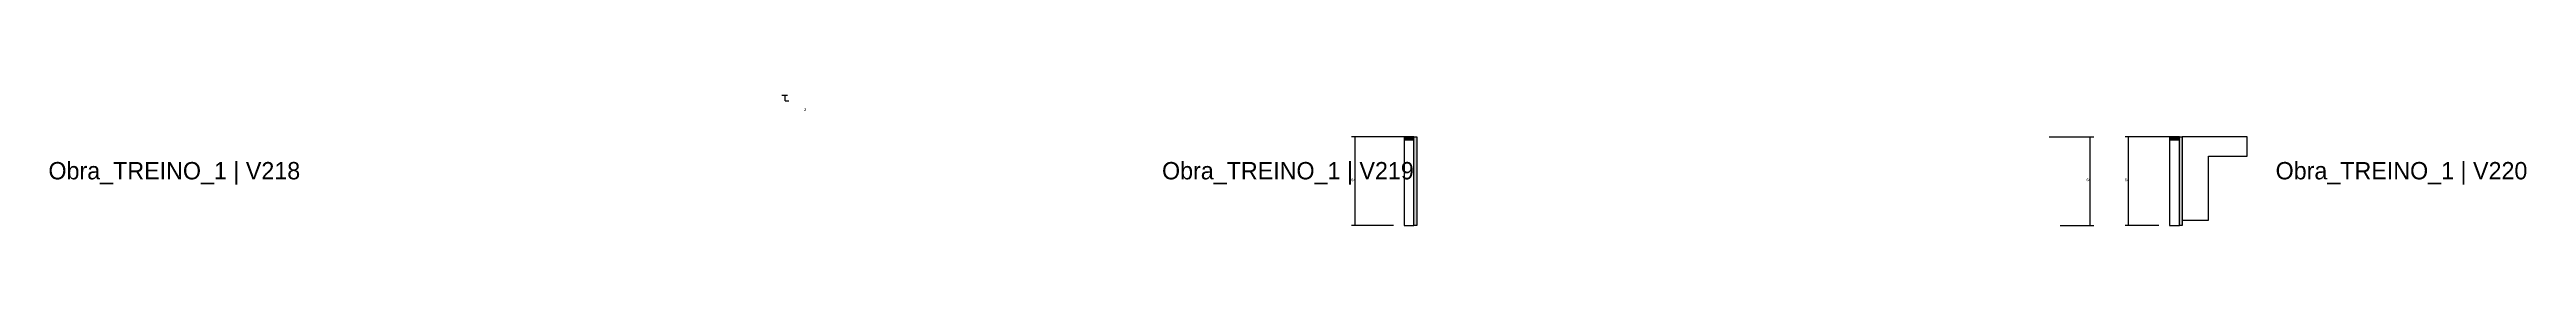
# Model space of a CAD drawing. Header units: metres. Extents: x -2848 to 22762, y -49062 to 1016.
# Drawn here: x 1602 to 5160, y -14477 to -14289 of the extents above; entities that cross this region are included whole.
import ezdxf

# ---------------------------------------------------------------- set-up
doc = ezdxf.new("R2010")
doc.units = ezdxf.units.M
for name, color, linetype in [('CONCRETO', 251, 'Continuous'), ('COTA', 4, 'Continuous'), ('Hachura', 253, 'Continuous'), ('LABEL_ID', 3, 'Continuous'), ('Madeira', 126, 'Continuous'), ('Painéis', 200, 'Continuous')]:
    doc.layers.add(name, color=color, linetype=linetype)

msp = doc.modelspace()

# ---------------------------------------------------------------- hatches: boundary and pattern name
at = {"layer": 'Hachura'}
h = msp.add_hatch(dxfattribs=at)
h.set_pattern_fill('ANSI31', scale=0.5)
h.paths.add_polyline_path([(3562, -14353), (3562, -14348.6), (3562, -14348.6), (3548, -14348.6), (3548, -14348.6), (3548, -14353), (3548, -14353), (3562, -14353)])
h = msp.add_hatch(color=8, dxfattribs=at)
h.dxf.hatch_style = 1
h.paths.add_polyline_path([(3562, -14348.6), (3566, -14348.6), (3566, -14348.6), (3566, -14476.6), (3566, -14476.6), (3562, -14476.6), (3562, -14476.6), (3562, -14348.6)])
h = msp.add_hatch(dxfattribs=at)
h.set_pattern_fill('ANSI31', scale=0.5)
h.paths.add_polyline_path([(4661.7, -14353), (4661.7, -14348.6), (4661.7, -14348.6), (4647.7, -14348.6), (4647.7, -14348.6), (4647.7, -14353), (4647.7, -14353), (4661.7, -14353)])
h = msp.add_hatch(color=8, dxfattribs=at)
h.dxf.hatch_style = 1
h.paths.add_polyline_path([(4661.7, -14348.6), (4665.7, -14348.6), (4665.7, -14348.6), (4665.7, -14476.6), (4665.7, -14476.6), (4661.7, -14476.6), (4661.7, -14476.6), (4661.7, -14348.6)])

# ---------------------------------------------------------------- linework, layer by layer
at = {"layer": 'CONCRETO'}
msp.add_lwpolyline([(4759.3, -14376.6), (4759.3, -14348.6), (4665.7, -14348.6), (4665.7, -14376.6), (4665.7, -14376.6), (4665.7, -14468.6), (4703.7, -14468.6), (4703.7, -14376.6)], close=True, dxfattribs=at)
at = {"layer": 'COTA'}
for p, q in [((2661.8, -14289), (2653.6, -14289)), ((2658.6, -14297), (2658.6, -14289)), ((2658.6, -14297), (2663.6, -14297)), ((3548, -14348.6), (3472.3, -14348.6)), ((3477.3, -14476.6), (3477.3, -14348.6)), ((4474.8, -14348.6), (4538.7, -14348.6)), ((4533.7, -14476.6), (4533.7, -14348.6)), ((4647.7, -14348.6), (4583.8, -14348.6)), ((4588.8, -14476.6), (4588.8, -14348.6)), ((3532.4, -14476.6), (3472.3, -14476.6)), ((4490.4, -14476.6), (4538.7, -14476.6)), ((4632.1, -14476.6), (4583.8, -14476.6))]:
    msp.add_line(p, q, dxfattribs=at)
at = {"layer": 'Madeira'}
for points in [[(3562, -14353), (3562, -14348.6), (3548, -14348.6), (3548, -14353)], [(3562, -14348.6), (3548, -14348.6), (3548, -14476.6), (3562, -14476.6)], [(4661.7, -14353), (4661.7, -14348.6), (4647.7, -14348.6), (4647.7, -14353)], [(4661.7, -14348.6), (4647.7, -14348.6), (4647.7, -14476.6), (4661.7, -14476.6)]]:
    msp.add_lwpolyline(points, close=True, dxfattribs=at)
at = {"layer": 'Painéis'}
for points in [[(3562, -14348.6), (3566, -14348.6), (3566, -14476.6), (3562, -14476.6)], [(4661.7, -14348.6), (4665.7, -14348.6), (4665.7, -14476.6), (4661.7, -14476.6)]]:
    msp.add_lwpolyline(points, close=True, dxfattribs=at)

# ---------------------------------------------------------------- texts
at = {"layer": 'COTA'}
for s, p in [('2', (2685.8, -14311.5)), ('64', (3471.8, -14412.6)), ('64', (4528.2, -14412.6)), ('64', (4583.3, -14412.6))]:
    msp.add_text(s, height=4, dxfattribs=at).set_placement(p)
at = {"layer": 'LABEL_ID'}
for s, p in [('Obra_TREINO_1 | V218', (1600, -14410)), ('Obra_TREINO_1 | V219', (3200, -14410)), ('Obra_TREINO_1 | V220', (4800, -14410))]:
    msp.add_text(s, height=25, dxfattribs=at).set_placement(p)

doc.saveas('drawing.dxf')
